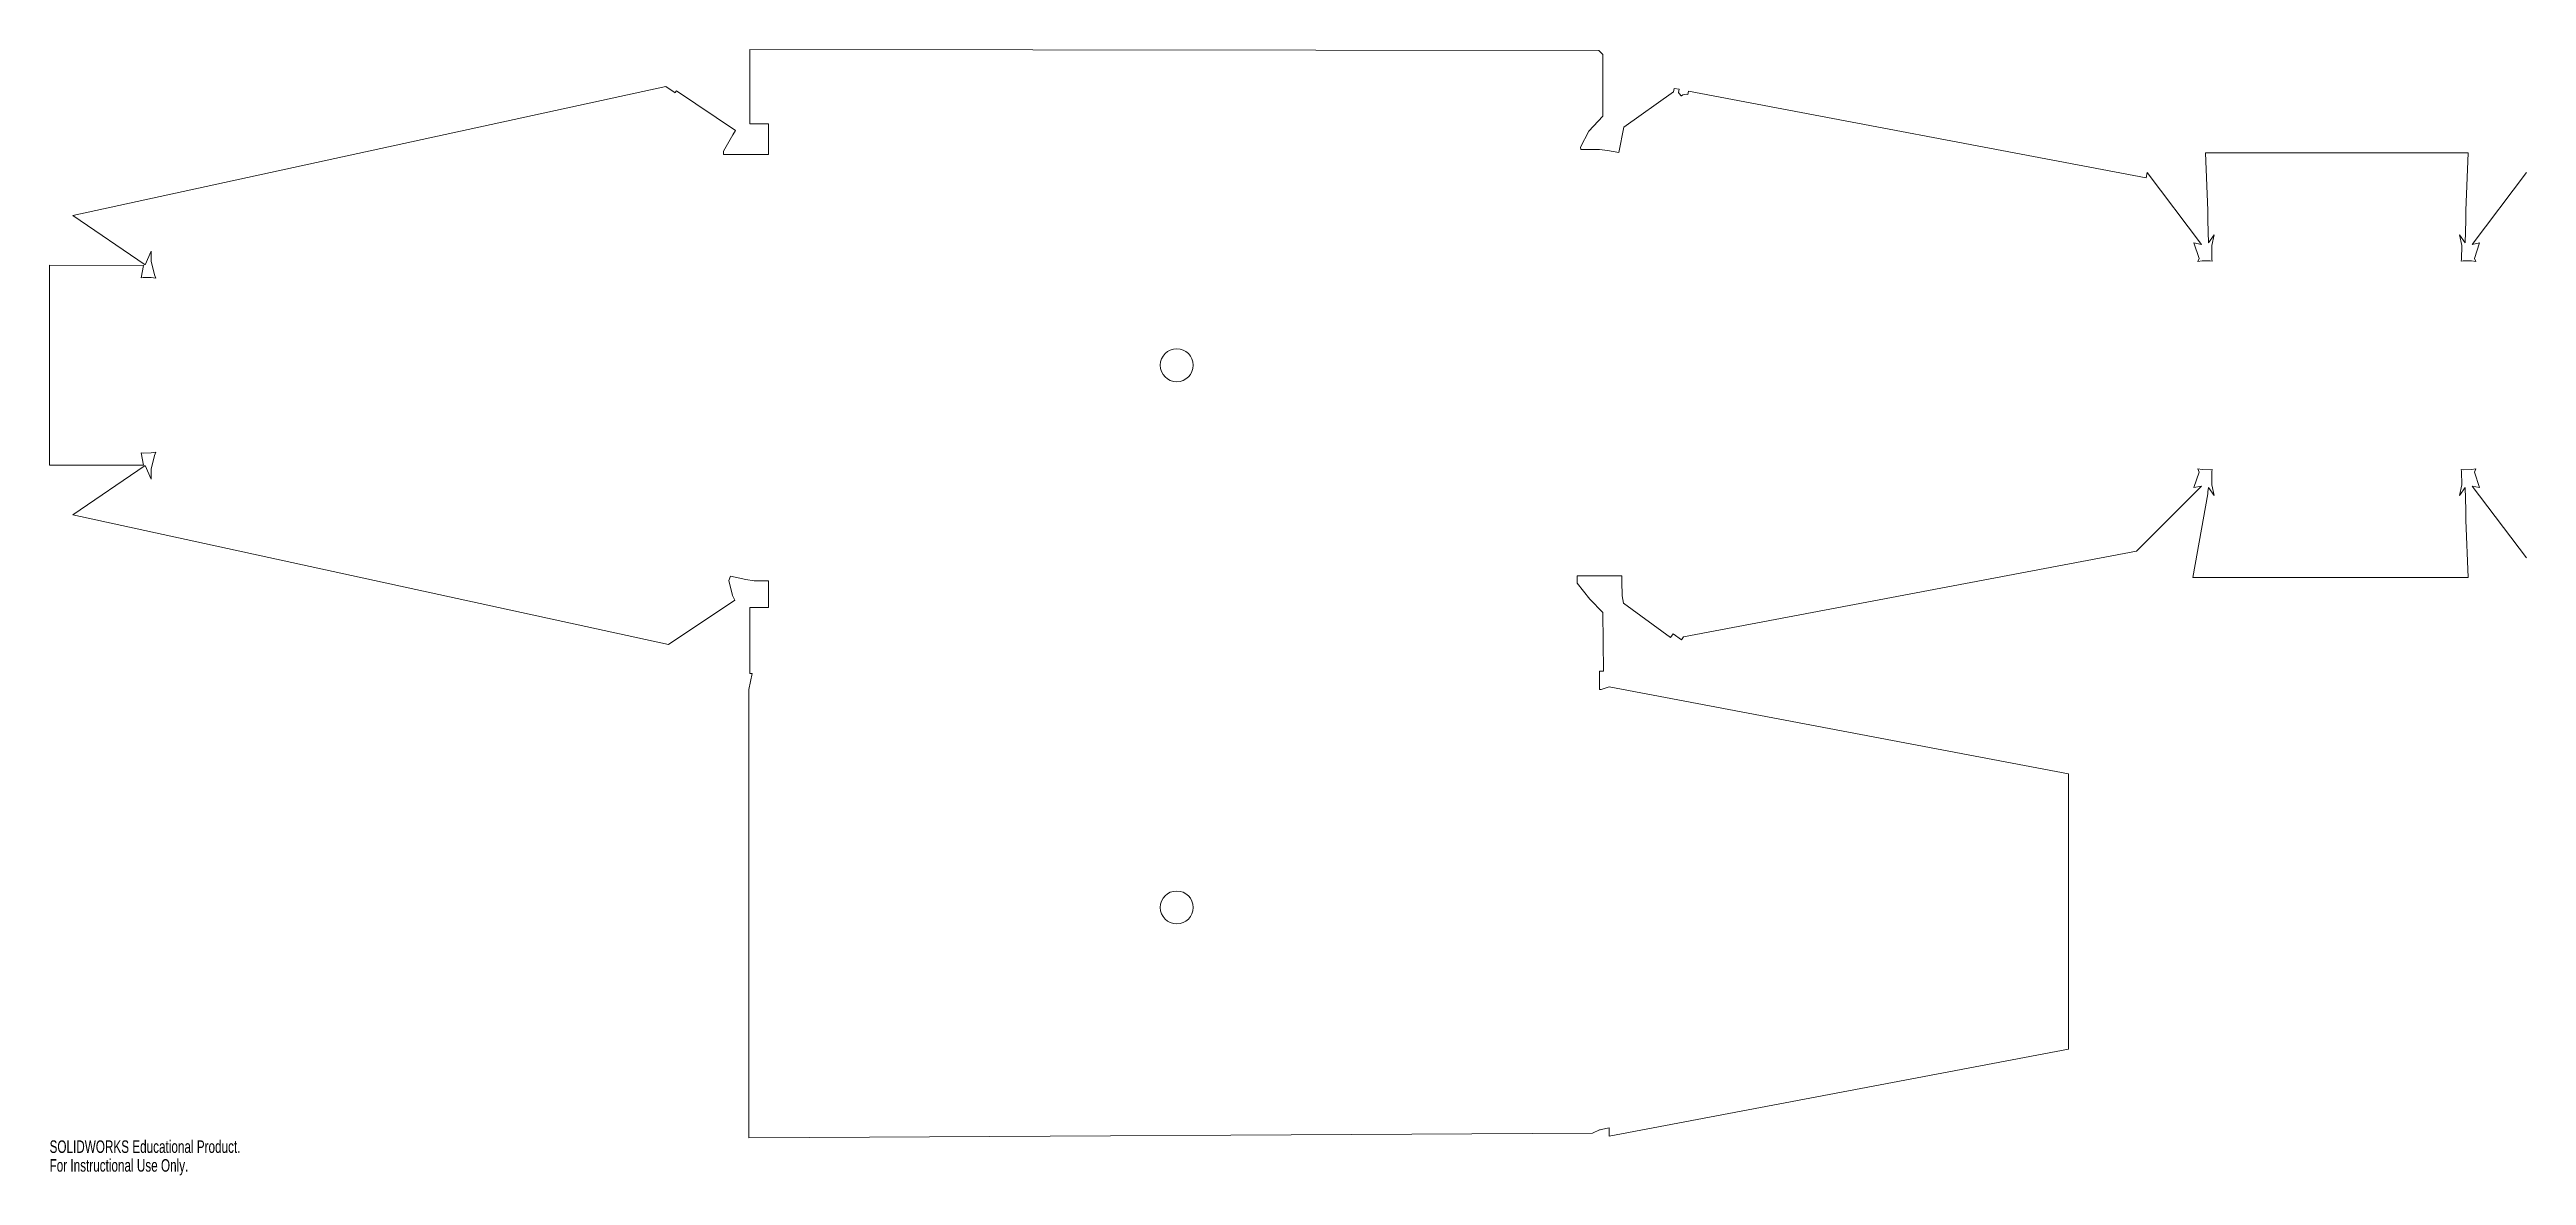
# Model space of a CAD drawing. Header units: inches. Extents: x -34.8 to 34.8, y -12.3 to 4.8.
# Drawn here: x -34.75 to 2.88, y -12.31 to 4.8 of the extents above; entities that cross this region are included whole.
import ezdxf

# ---------------------------------------------------------------- set-up
doc = ezdxf.new("R2010")
doc.units = ezdxf.units.IN
doc.header["$MEASUREMENT"] = 0
doc.styles.add('SLDTEXTSTYLE0', font='TXT', dxfattribs={"width": 0.7})

msp = doc.modelspace()

# ---------------------------------------------------------------- texts
at = {"color": 7, "linetype": 'Continuous', "char_height": 0.1903, "attachment_point": 1, "style": 'SLDTEXTSTYLE0'}
for s, insert in [('SOLIDWORKS Educational Product.', (-34.754, -11.781)), ('For Instructional Use Only.', (-34.754, -12.066))]:
    msp.add_mtext(s, dxfattribs=dict(at, insert=insert))

# ---------------------------------------------------------------- linework, layer by layer
at = {"color": 7, "linetype": 'Continuous', "lineweight": 15}
for p, q in [((-11.211, 4.785), (-24.113, 4.798)), ((-24.113, 3.667), (-24.113, 4.798)), ((-11.151, 4.724), (-11.211, 4.785)), ((-11.151, 3.787), (-11.151, 4.724)), ((-34.402, 2.274), (-25.388, 4.235)), ((-25.388, 4.235), (-25.25, 4.142)), ((-25.228, 4.172), (-25.249, 4.144)), ((-24.329, 3.565), (-25.228, 4.172)), ((-10.835, 3.62), (-10.077, 4.157)), ((-10.067, 4.207), (-10.077, 4.157)), ((-9.994, 4.194), (-10.067, 4.207)), ((-10.004, 4.143), (-9.994, 4.194)), ((-9.862, 4.116), (-9.853, 4.167)), ((-9.853, 4.167), (-2.897, 2.849)), ((-11.151, 3.787), (-11.365, 3.558)), ((-9.963, 4.092), (-9.958, 4.096)), ((-24.372, 3.502), (-24.514, 3.253)), ((-24.372, 3.502), (-24.329, 3.565)), ((-23.83, 3.667), (-24.113, 3.667)), ((-23.83, 3.203), (-23.83, 3.667)), ((-11.365, 3.558), (-11.493, 3.312)), ((-10.909, 3.231), (-10.835, 3.62)), ((-24.514, 3.203), (-24.514, 3.253)), ((-23.83, 3.203), (-24.514, 3.203)), ((-11.485, 3.279), (-11.493, 3.312)), ((-11.205, 3.279), (-11.485, 3.279)), ((-11.205, 3.279), (-11.082, 3.264)), ((-11.082, 3.264), (-10.909, 3.231)), ((-1.994, 3.228), (1.994, 3.228)), ((-1.961, 2.354), (-1.994, 3.228)), ((1.994, 3.228), (1.961, 2.354)), ((-2.897, 2.849), (-2.882, 2.928)), ((-2.057, 1.837), (-2.882, 2.928)), ((2.882, 2.928), (2.057, 1.837)), ((-33.3, 1.524), (-34.402, 2.274)), ((-1.961, 2.2), (-1.961, 2.354)), ((1.961, 2.354), (1.961, 2.2)), ((-1.95, 1.858), (-1.961, 2.2)), ((-1.865, 1.98), (-1.95, 1.858)), ((-1.898, 1.819), (-1.865, 1.98)), ((1.865, 1.98), (1.898, 1.819)), ((1.95, 1.858), (1.865, 1.98)), ((1.961, 2.2), (1.95, 1.858)), ((-33.327, 1.517), (-34.754, 1.519)), ((-34.754, -1.519), (-34.754, 1.519)), ((-33.363, 1.33), (-33.327, 1.517)), ((-33.3, 1.524), (-33.212, 1.731)), ((-33.212, 1.731), (-33.208, 1.579)), ((-33.161, 1.372), (-33.208, 1.579)), ((-2.17, 1.859), (-2.091, 1.623)), ((-2.17, 1.859), (-2.057, 1.837)), ((-2.091, 1.623), (-2.111, 1.575)), ((-2.111, 1.575), (-2.045, 1.587)), ((-2.045, 1.587), (-1.922, 1.588)), ((-1.922, 1.588), (-1.891, 1.583)), ((-1.897, 1.614), (-1.898, 1.819)), ((-1.891, 1.583), (-1.897, 1.614)), ((1.897, 1.614), (1.891, 1.583)), ((1.891, 1.583), (1.922, 1.588)), ((1.898, 1.819), (1.897, 1.614)), ((1.922, 1.588), (2.045, 1.587)), ((2.111, 1.575), (2.045, 1.587)), ((2.057, 1.837), (2.17, 1.859)), ((2.091, 1.623), (2.17, 1.859)), ((2.091, 1.623), (2.111, 1.575)), ((-33.332, 1.335), (-33.363, 1.33)), ((-33.332, 1.335), (-33.209, 1.334)), ((-33.139, 1.321), (-33.209, 1.334)), ((-33.161, 1.372), (-33.139, 1.321)), ((-33.327, -1.517), (-33.363, -1.33)), ((-33.363, -1.33), (-33.332, -1.335)), ((-33.209, -1.334), (-33.332, -1.335)), ((-33.209, -1.334), (-33.139, -1.321)), ((-33.208, -1.579), (-33.161, -1.372)), ((-33.139, -1.321), (-33.161, -1.372)), ((-34.754, -1.519), (-33.327, -1.517)), ((-34.402, -2.274), (-33.3, -1.524)), ((-33.3, -1.524), (-33.212, -1.731)), ((-33.212, -1.731), (-33.208, -1.579)), ((-3.042, -2.824), (-2.057, -1.837)), ((-2.091, -1.623), (-2.17, -1.859)), ((-2.057, -1.837), (-2.17, -1.859)), ((-2.111, -1.575), (-2.091, -1.623)), ((-2.045, -1.587), (-2.111, -1.575)), ((-1.922, -1.588), (-2.045, -1.587)), ((-1.961, -1.923), (-1.95, -1.858)), ((-1.865, -1.98), (-1.95, -1.858)), ((-1.891, -1.583), (-1.922, -1.588)), ((-1.898, -1.819), (-1.897, -1.614)), ((-1.898, -1.819), (-1.865, -1.98)), ((-1.897, -1.614), (-1.891, -1.583)), ((1.865, -1.98), (1.898, -1.819)), ((1.95, -1.858), (1.865, -1.98)), ((1.891, -1.583), (1.897, -1.614)), ((1.922, -1.588), (1.891, -1.583)), ((1.897, -1.614), (1.898, -1.819)), ((2.045, -1.587), (1.922, -1.588)), ((1.95, -1.858), (1.961, -2.2)), ((2.045, -1.587), (2.111, -1.575)), ((2.17, -1.859), (2.057, -1.837)), ((2.057, -1.837), (2.882, -2.928)), ((2.111, -1.575), (2.091, -1.623)), ((2.17, -1.859), (2.091, -1.623)), ((-2.185, -3.228), (-1.961, -1.953)), ((-1.961, -1.923), (-1.961, -1.953)), ((1.961, -2.354), (1.961, -2.2)), ((-34.402, -2.274), (-25.351, -4.243)), ((1.961, -2.354), (1.994, -3.228)), ((-3.042, -2.824), (-9.927, -4.129)), ((-24.434, -3.271), (-24.407, -3.208)), ((-24.434, -3.271), (-24.379, -3.5)), ((-24.172, -3.259), (-24.407, -3.208)), ((-24.049, -3.275), (-24.172, -3.259)), ((-23.83, -3.275), (-24.049, -3.275)), ((-23.83, -3.275), (-23.83, -3.681)), ((-11.54, -3.203), (-11.54, -3.312)), ((-11.54, -3.203), (-10.863, -3.203)), ((-11.54, -3.312), (-11.352, -3.558)), ((-10.863, -3.285), (-10.863, -3.203)), ((-10.857, -3.505), (-10.863, -3.285)), ((-2.185, -3.228), (1.994, -3.228)), ((-25.351, -4.243), (-24.34, -3.572)), ((-24.379, -3.5), (-24.34, -3.572)), ((-23.83, -3.681), (-24.113, -3.681)), ((-24.113, -4.683), (-24.113, -3.681)), ((-11.352, -3.558), (-11.151, -3.76)), ((-11.14, -4.652), (-11.151, -3.76)), ((-10.857, -3.505), (-10.84, -3.617)), ((-10.123, -4.136), (-10.84, -3.617)), ((-10.123, -4.136), (-10.085, -4.081)), ((-9.957, -4.171), (-10.085, -4.081)), ((-9.927, -4.129), (-9.957, -4.171)), ((-24.127, -4.928), (-24.078, -4.683)), ((-24.078, -4.683), (-24.113, -4.683)), ((-11.205, -4.652), (-11.205, -4.928)), ((-11.205, -4.652), (-11.14, -4.652)), ((-11.179, -4.928), (-11.056, -4.89)), ((-11.056, -4.89), (-4.076, -6.212)), ((-24.127, -4.928), (-24.127, -11.741)), ((-11.205, -4.928), (-11.179, -4.928)), ((-4.076, -10.397), (-4.076, -6.212)), ((-11.056, -11.719), (-4.076, -10.397)), ((-11.202, -11.623), (-11.311, -11.67)), ((-11.056, -11.592), (-11.179, -11.614)), ((-11.056, -11.592), (-11.056, -11.719)), ((-11.311, -11.67), (-24.127, -11.741))]:
    msp.add_line(p, q, dxfattribs=at)
for centre in [(-17.627, 0), (-17.627, -8.241)]:
    msp.add_circle(centre, 0.25, dxfattribs=at)
msp.add_arc((-9.886, 3.994), 0.125, 79.2714, 125.2644, dxfattribs=at)
for centre, major_axis, ratio, start_param, end_param in [((-25.318, 4.25), (0.225, 0.333), 0.294086, 4.583909, 4.58962), ((-9.953, 4.273), (0.264, -0.373), 0.258819, 4.880259, 5.027781), ((-11.127, -11.741), (0.19, 0.051), 0.694747, 1.657662, 1.786467)]:
    msp.add_ellipse(centre, major_axis=major_axis, ratio=ratio, start_param=start_param, end_param=end_param, dxfattribs=at)

msp.set_redraw_order([(e.dxf.handle, doc.entitydb.next_handle()) for e in msp.query("TEXT MTEXT ATTDEF DIMENSION ARC_DIMENSION")])  # texts and dimensions are drawn at this point

doc.saveas('drawing.dxf')
